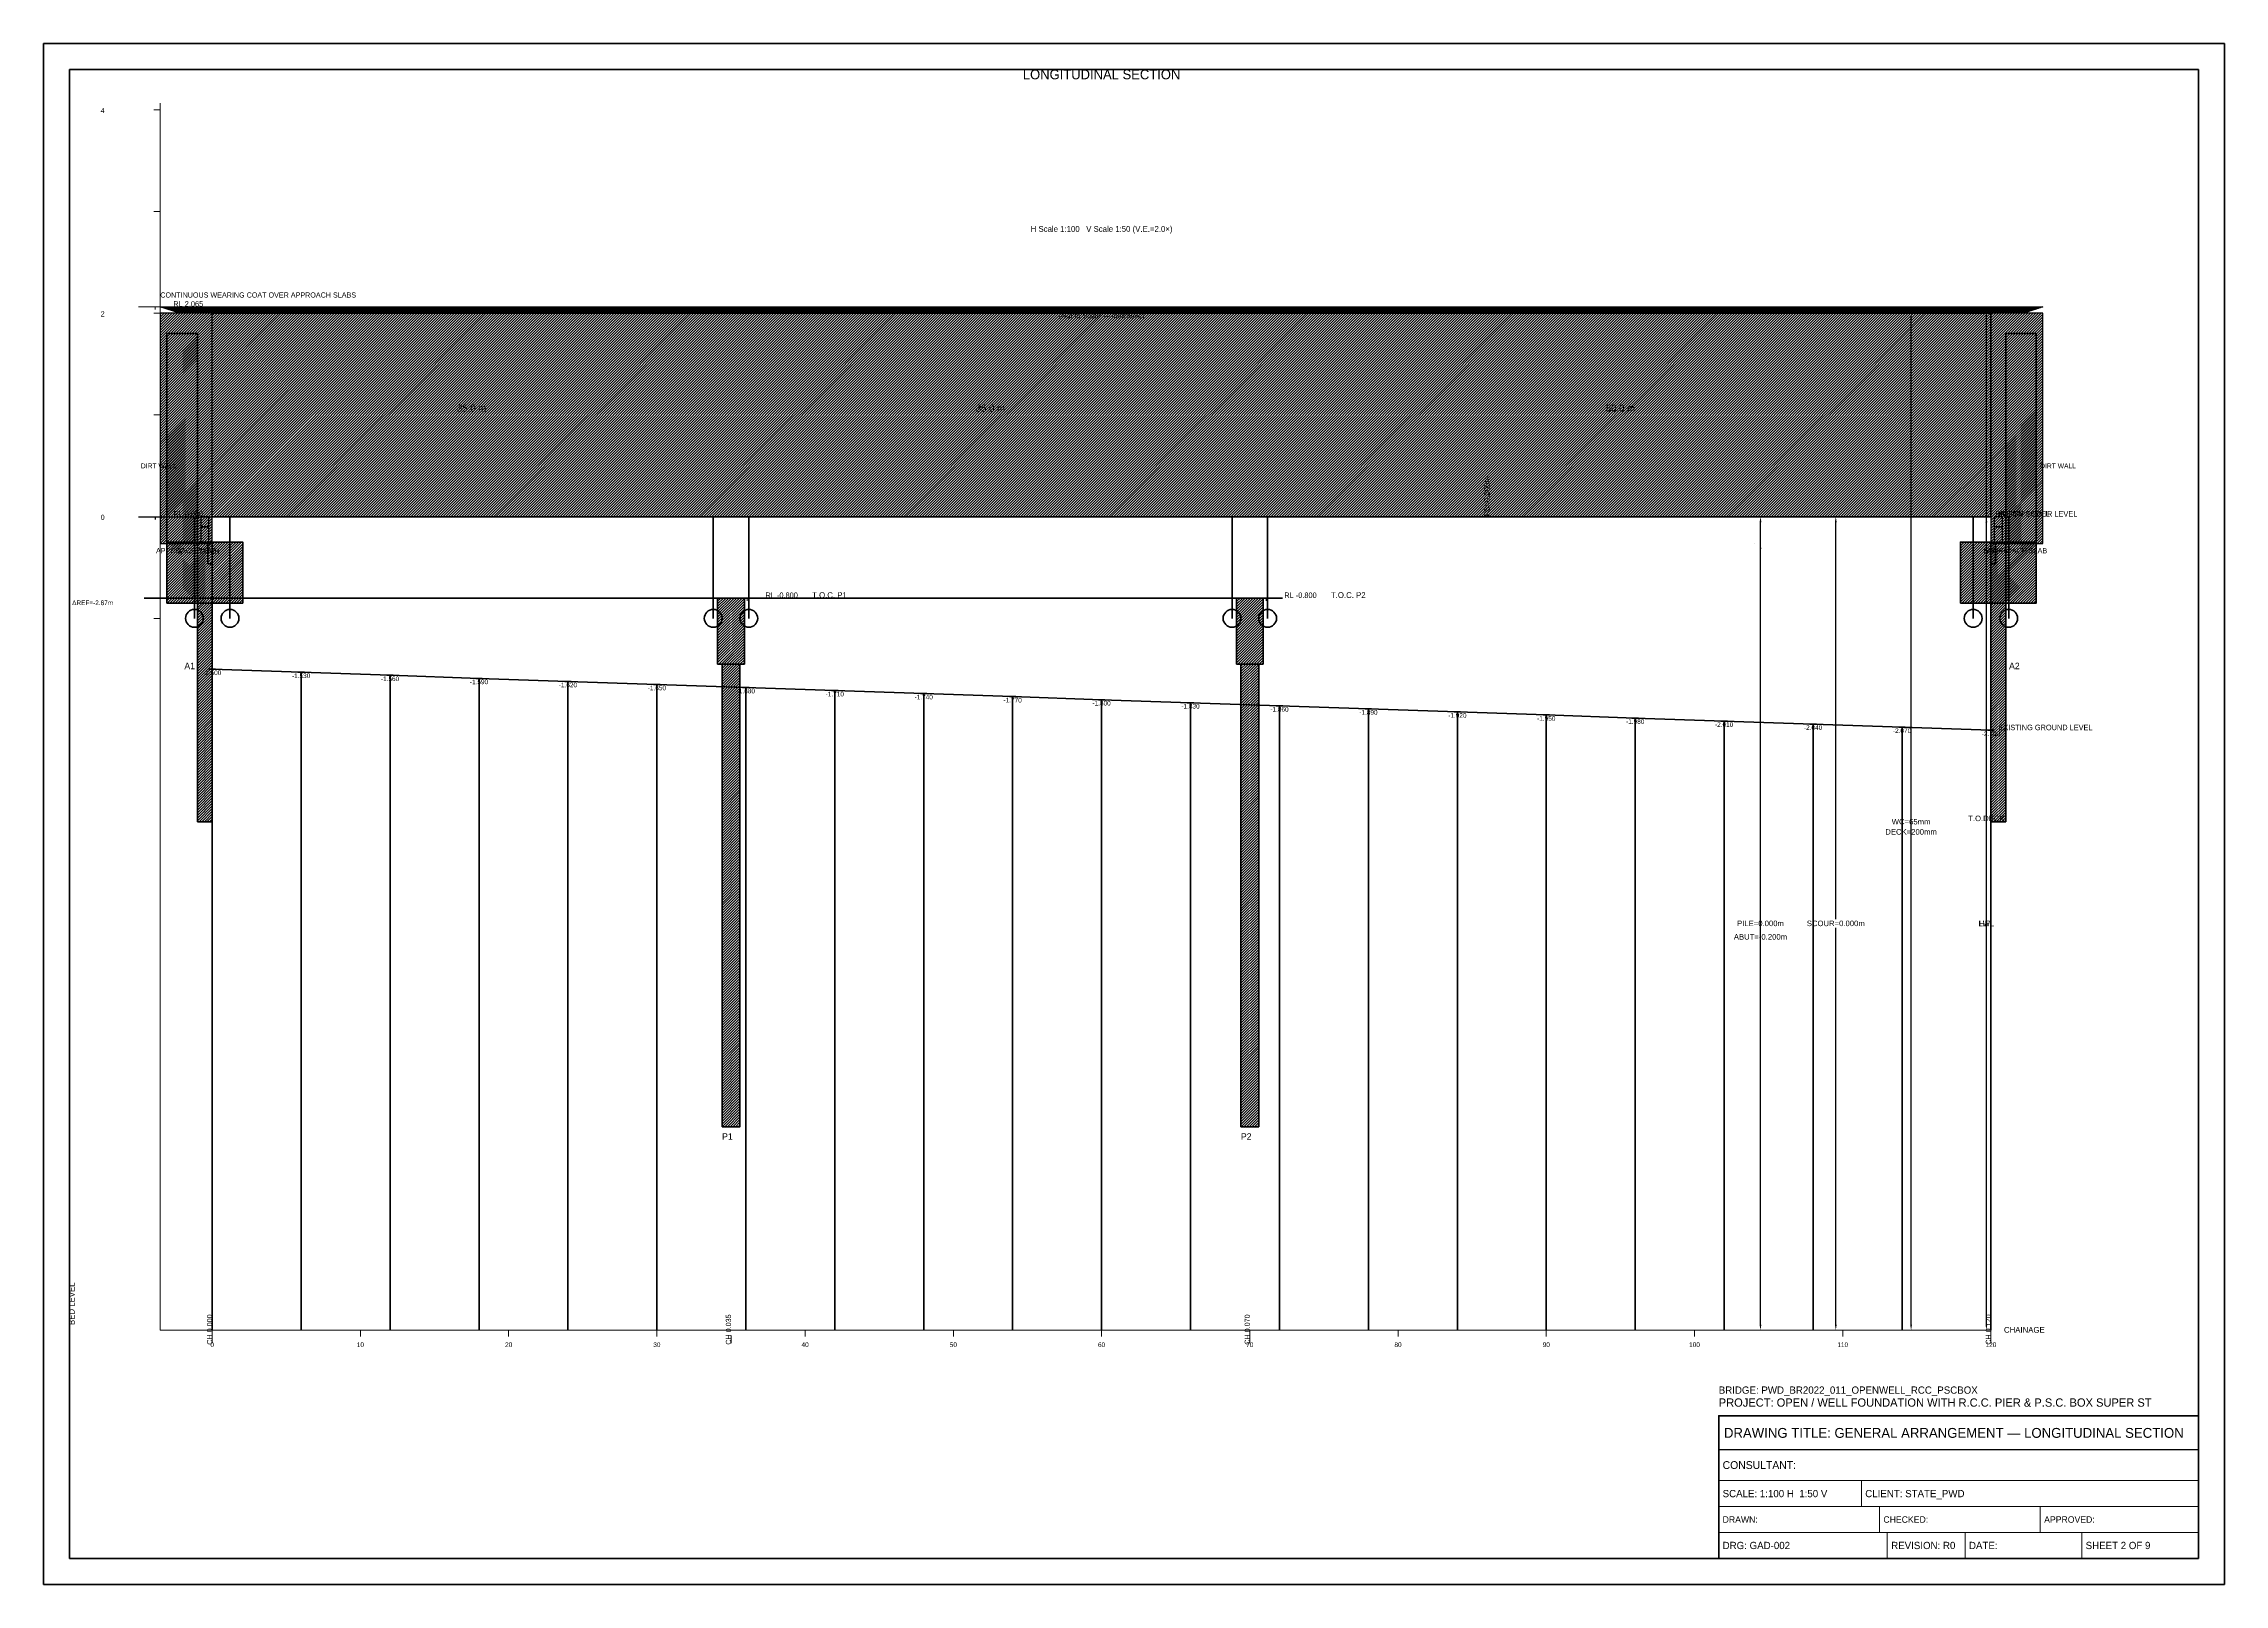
# Model space of a CAD drawing. Header units: metres. Extents: x 0 to 841, y 0 to 594.
import ezdxf
from ezdxf.enums import TextEntityAlignment as Align

# ---------------------------------------------------------------- set-up
doc = ezdxf.new("R2010")
doc.units = ezdxf.units.M
doc.linetypes.add('DASHED', pattern=[0.5, 0.375, -0.125])
doc.linetypes.add('DASHED2', pattern=[0.25, 0.1875, -0.0625])
for name, color, linetype, lineweight in [('ABUT-PROF', 4, 'Continuous', 50), ('BORDER-INNER', 7, 'Continuous', 35), ('BORDER-OUTER', 7, 'Continuous', 70), ('CIVIL-CHAINAGE', 7, 'Continuous', 18), ('CIVIL-GROUND', 3, 'Continuous', 35), ('CIVIL-HFL', 5, 'DASHED', 25), ('CIVIL-LWL', 4, 'DASHED', 18), ('CIVIL-ROAD', 7, 'Continuous', 25), ('CIVIL-SCOUR', 1, 'DASHED2', 18), ('DIM-CHAINAGE', 3, 'Continuous', 18), ('DIM-LEVEL', 3, 'Continuous', 18), ('DIM-LINEAR', 3, 'Continuous', 18), ('FOUND-PILE', 4, 'Continuous', 35), ('STRUC-HATCHING', 8, 'Continuous', 18), ('STRUC-SECTION', 2, 'Continuous', 35), ('SUB-ABUT', 3, 'Continuous', 35), ('SUB-BEARING', 5, 'Continuous', 25), ('SUB-DIRT-WALL', 3, 'Continuous', 35), ('SUB-PIER', 2, 'Continuous', 35), ('SUPER-DECK', 2, 'Continuous', 50), ('SUPER-WEARING', 8, 'Continuous', 25), ('TEXT-GENERAL', 7, 'Continuous', 18), ('TEXT-HEADER', 7, 'Continuous', 25), ('TEXT-LEVEL', 5, 'Continuous', 18), ('TEXT-SPEC', 7, 'Continuous', 13), ('TEXT-TITLE', 7, 'Continuous', 25), ('TITLEBLK-BOX', 7, 'Continuous', 50), ('TITLEBLK-TEXT', 7, 'Continuous', 18)]:
    doc.layers.add(name, color=color, linetype=linetype, lineweight=lineweight)
doc.styles.add('BRIDGE_STD', font='Arial.ttf')
doc.dimstyles.new('pmb100', dxfattribs={"dimtxt": 2.5, "dimasz": 0.9375, "dimexe": 2.5, "dimexo": 2.5, "dimtad": 0, "dimtih": 1, "dimdec": 0, "dimtxsty": 'BRIDGE_STD', "dimcen": 2.5, "dimazin": 3, "dimtfac": 1, "dimtmove": 0, "dimatfit": 3})

msp = doc.modelspace()

# ---------------------------------------------------------------- hatches: boundary and pattern name
at = {"layer": 'STRUC-HATCHING'}
h = msp.add_hatch(dxfattribs=at)
h.set_pattern_fill('ANSI31', scale=0.2286614)
h.paths.add_polyline_path([(45, 401.25), (65.01, 401.25), (65.01, 490.04), (45, 490.04)])
h = msp.add_hatch(dxfattribs=at)
h.set_pattern_fill('ANSI31', scale=0.2286614)
h.paths.add_polyline_path([(65.01, 411.63), (750.99, 411.63), (750.99, 490.04), (65.01, 490.04)])
h = msp.add_hatch(dxfattribs=at)
h.set_pattern_fill('ANSI31', scale=0.2286614)
h.paths.add_polyline_path([(750.99, 401.25), (771, 401.25), (771, 490.04), (750.99, 490.04)])
h = msp.add_hatch(dxfattribs=at)
h.set_pattern_fill('ANSI31', scale=0.2286614)
h.paths.add_polyline_path([(47.53, 378.31), (59.29, 378.31), (59.29, 482.2), (47.53, 482.2)])
h = msp.add_hatch(dxfattribs=at)
h.set_pattern_fill('ANSI31', scale=0.2286614)
h.paths.add_polyline_path([(756.71, 378.31), (768.47, 378.31), (768.47, 482.2), (756.71, 482.2)])
h = msp.add_hatch(dxfattribs=at)
h.set_pattern_fill('ANSI31', scale=0.2286614)
h.paths.add_polyline_path([(47.53, 378.31), (76.77, 378.31), (76.77, 401.83), (47.53, 401.83)])
h = msp.add_hatch(dxfattribs=at)
h.set_pattern_fill('ANSI31', scale=0.2286614)
h.paths.add_polyline_path([(59.29, 294.02), (65.01, 294.02), (65.01, 401.83), (59.29, 401.83)])
h = msp.add_hatch(dxfattribs=at)
h.set_pattern_fill('ANSI31', scale=0.2286614)
h.paths.add_polyline_path([(739.23, 378.31), (768.47, 378.31), (768.47, 401.83), (739.23, 401.83)])
h = msp.add_hatch(dxfattribs=at)
h.set_pattern_fill('ANSI31', scale=0.2286614)
h.paths.add_polyline_path([(750.99, 294.02), (756.71, 294.02), (756.71, 401.83), (750.99, 401.83)])
h = msp.add_hatch(dxfattribs=at)
h.set_pattern_fill('ANSI31', scale=0.2286614)
h.paths.add_polyline_path([(259.94, 354.79), (270.23, 354.79), (270.23, 380.27), (259.94, 380.27)])
h = msp.add_hatch(dxfattribs=at)
h.set_pattern_fill('ANSI31', scale=0.2286614)
h.paths.add_polyline_path([(460.02, 354.79), (470.31, 354.79), (470.31, 380.27), (460.02, 380.27)])
h = msp.add_hatch(dxfattribs=at)
h.set_pattern_fill('ANSI31', scale=0.2286614)
h.paths.add_polyline_path([(261.66, 176.41), (268.52, 176.41), (268.52, 354.79), (261.66, 354.79)])
h = msp.add_hatch(dxfattribs=at)
h.set_pattern_fill('ANSI31', scale=0.2286614)
h.paths.add_polyline_path([(461.74, 176.41), (468.6, 176.41), (468.6, 354.79), (461.74, 354.79)])
at = {"layer": 'SUPER-WEARING'}
h = msp.add_hatch(dxfattribs=at)
h.set_pattern_fill('SOLID')
h.paths.add_polyline_path([(45, 492.59), (771, 492.59), (763.57, 490.04), (52.43, 490.04)])

# ---------------------------------------------------------------- linework, layer by layer
at = {"layer": 'ABUT-PROF', "lineweight": 35}
for points in [[(63.29, 393.4), (65.01, 393.4), (65.01, 401.25), (63.29, 401.25), (63.29, 393.4)], [(750.99, 393.4), (752.71, 393.4), (752.71, 401.25), (750.99, 401.25), (750.99, 393.4)]]:
    msp.add_lwpolyline(points, dxfattribs=at)
at = {"layer": 'BORDER-INNER'}
msp.add_lwpolyline([(10, 10), (831, 10), (831, 584), (10, 584), (10, 10)], dxfattribs=at)
at = {"layer": 'BORDER-OUTER'}
msp.add_lwpolyline([(0, 0), (841, 0), (841, 594), (0, 594), (0, 0)], dxfattribs=at)
at = {"layer": 'CIVIL-CHAINAGE'}
for p, q in [((45, 98), (750.99, 98)), ((65.01, 98), (65.01, 95.5)), ((65.01, 96), (65.01, 93)), ((122.17, 98), (122.17, 95.5)), ((179.34, 98), (179.34, 95.5)), ((236.5, 98), (236.5, 95.5)), ((265.09, 96), (265.09, 93)), ((293.67, 98), (293.67, 95.5)), ((350.83, 98), (350.83, 95.5)), ((408, 98), (408, 95.5)), ((465.17, 98), (465.17, 95.5)), ((465.17, 96), (465.17, 93)), ((522.33, 98), (522.33, 95.5)), ((579.5, 98), (579.5, 95.5)), ((636.66, 98), (636.66, 95.5)), ((693.83, 98), (693.83, 95.5)), ((750.99, 98), (750.99, 95.5)), ((750.99, 96), (750.99, 93))]:
    msp.add_line(p, q, dxfattribs=at)
at = {"layer": 'CIVIL-GROUND', "color": 3}
for p, q in [((63.76, 352.83), (66.26, 352.83)), ((98.06, 351.65), (100.56, 351.65)), ((132.36, 350.48), (134.86, 350.48)), ((166.66, 349.3), (169.16, 349.3)), ((200.95, 348.12), (203.45, 348.12)), ((235.25, 346.95), (237.75, 346.95)), ((269.55, 345.77), (272.05, 345.77)), ((303.85, 344.6), (306.35, 344.6)), ((338.15, 343.42), (340.65, 343.42)), ((372.45, 342.24), (374.95, 342.24)), ((406.75, 341.07), (409.25, 341.07)), ((441.05, 339.89), (443.55, 339.89)), ((475.35, 338.71), (477.85, 338.71)), ((509.65, 337.54), (512.15, 337.54)), ((543.95, 336.36), (546.45, 336.36)), ((578.25, 335.19), (580.75, 335.19)), ((612.55, 334.01), (615.05, 334.01)), ((646.84, 332.83), (649.34, 332.83)), ((681.14, 331.66), (683.64, 331.66)), ((715.44, 330.48), (717.94, 330.48)), ((749.74, 329.31), (752.24, 329.31))]:
    msp.add_line(p, q, dxfattribs=at)
at = {"layer": 'CIVIL-GROUND', "color": 8, "linetype": 'DASHED2'}
for p, q in [((65.01, 352.83), (65.01, 98)), ((99.31, 351.65), (99.31, 98)), ((133.61, 350.48), (133.61, 98)), ((167.91, 349.3), (167.91, 98)), ((202.2, 348.12), (202.2, 98)), ((236.5, 346.95), (236.5, 98)), ((270.8, 345.77), (270.8, 98)), ((305.1, 344.6), (305.1, 98)), ((339.4, 343.42), (339.4, 98)), ((373.7, 342.24), (373.7, 98)), ((408, 341.07), (408, 98)), ((442.3, 339.89), (442.3, 98)), ((476.6, 338.71), (476.6, 98)), ((510.9, 337.54), (510.9, 98)), ((545.2, 336.36), (545.2, 98)), ((579.5, 335.19), (579.5, 98)), ((613.8, 334.01), (613.8, 98)), ((648.09, 332.83), (648.09, 98)), ((682.39, 331.66), (682.39, 98)), ((716.69, 330.48), (716.69, 98)), ((750.99, 329.31), (750.99, 98))]:
    msp.add_line(p, q, dxfattribs=at)
at = {"layer": 'CIVIL-GROUND', "color": 3}
msp.add_lwpolyline([(65.01, 352.83), (99.31, 351.65), (133.61, 350.48), (167.91, 349.3), (202.2, 348.12), (236.5, 346.95), (270.8, 345.77), (305.1, 344.6), (339.4, 343.42), (373.7, 342.24), (408, 341.07), (442.3, 339.89), (476.6, 338.71), (510.9, 337.54), (545.2, 336.36), (579.5, 335.19), (613.8, 334.01), (648.09, 332.83), (682.39, 331.66), (716.69, 330.48), (750.99, 329.31)], dxfattribs=at)
at = {"layer": 'CIVIL-HFL'}
for p, q in [((36.62, 411.63), (49.38, 411.63)), ((43, 411.63), (43, 410.57))]:
    msp.add_line(p, q, dxfattribs=at)
at = {"layer": 'CIVIL-HFL', "color": 5}
msp.add_line((45, 411.63), (750.99, 411.63), dxfattribs=at)
at = {"layer": 'CIVIL-LWL'}
for p, q in [((36.62, 411.63), (49.38, 411.63)), ((43, 411.63), (43, 410.57))]:
    msp.add_line(p, q, dxfattribs=at)
at = {"layer": 'CIVIL-LWL', "color": 4}
msp.add_line((45, 411.63), (750.99, 411.63), dxfattribs=at)
at = {"layer": 'CIVIL-ROAD', "lineweight": 25}
for points in [[(45, 401.25), (65.01, 401.25), (65.01, 490.04), (45, 490.04), (45, 401.25)], [(750.99, 401.25), (771, 401.25), (771, 490.04), (750.99, 490.04), (750.99, 401.25)]]:
    msp.add_lwpolyline(points, dxfattribs=at)
at = {"layer": 'CIVIL-SCOUR'}
for p, q in [((36.62, 411.63), (49.38, 411.63)), ((43, 411.63), (43, 410.57))]:
    msp.add_line(p, q, dxfattribs=at)
at = {"layer": 'CIVIL-SCOUR', "color": 1}
msp.add_line((45, 411.63), (750.99, 411.63), dxfattribs=at)
at = {"layer": 'DIM-LEVEL'}
for p, q in [((42.5, 568.45), (45, 568.45)), ((45, 98), (45, 571)), ((42.5, 529.25), (45, 529.25)), ((36.62, 492.59), (49.38, 492.59)), ((42.5, 490.04), (45, 490.04)), ((43, 492.59), (43, 491.53)), ((42.5, 450.84), (45, 450.84)), ((36.62, 411.63), (49.38, 411.63)), ((36.62, 411.63), (49.38, 411.63)), ((40, 411.63), (45, 411.63)), ((43, 411.63), (43, 410.57)), ((43, 411.63), (43, 410.57)), ((265, 380.27), (277.75, 380.27)), ((271.37, 380.27), (271.37, 379.21)), ((465.08, 380.27), (477.83, 380.27)), ((471.45, 380.27), (471.45, 379.21)), ((42.5, 372.43), (45, 372.43))]:
    msp.add_line(p, q, dxfattribs=at)
at = {"layer": 'DIM-LINEAR'}
for p, q in [((545.2, 411.63), (556.63, 411.63)), ((545.2, 411.63), (556.63, 411.63)), ((554.83, 411.63), (558.43, 411.63)), ((554.83, 411.63), (558.43, 411.63))]:
    msp.add_line(p, q, dxfattribs=at)
at = {"layer": 'FOUND-PILE', "lineweight": 35}
for p, q in [((58.15, 372.43), (58.15, 411.63)), ((71.87, 372.43), (71.87, 411.63)), ((258.23, 372.43), (258.23, 411.63)), ((271.95, 372.43), (271.95, 411.63)), ((458.31, 372.43), (458.31, 411.63)), ((472.03, 372.43), (472.03, 411.63)), ((744.13, 372.43), (744.13, 411.63)), ((757.85, 372.43), (757.85, 411.63))]:
    msp.add_line(p, q, dxfattribs=at)
at = {"layer": 'FOUND-PILE'}
for centre in [(58.15, 372.43), (71.87, 372.43), (258.23, 372.43), (271.95, 372.43), (458.31, 372.43), (472.03, 372.43), (744.13, 372.43), (757.85, 372.43)]:
    msp.add_circle(centre, 3.43, dxfattribs=at)
at = {"layer": 'STRUC-SECTION', "color": 8, "linetype": 'DASHED'}
for p in [(277.66, 380.27), (477.74, 380.27)]:
    msp.add_line(p, (38.75, 380.27), dxfattribs=at)
at = {"layer": 'SUB-ABUT', "lineweight": 30}
for points in [[(60.58, 401.83), (63.72, 401.83), (63.72, 407.71), (60.58, 407.71), (60.58, 401.83)], [(752.28, 401.83), (755.42, 401.83), (755.42, 407.71), (752.28, 407.71), (752.28, 401.83)]]:
    msp.add_lwpolyline(points, dxfattribs=at)
at = {"layer": 'SUB-ABUT', "lineweight": 40}
for points in [[(47.53, 378.31), (76.77, 378.31), (76.77, 401.83), (47.53, 401.83), (47.53, 378.31)], [(59.29, 294.02), (65.01, 294.02), (65.01, 401.83), (59.29, 401.83), (59.29, 294.02)], [(739.23, 378.31), (768.47, 378.31), (768.47, 401.83), (739.23, 401.83), (739.23, 378.31)], [(750.99, 294.02), (756.71, 294.02), (756.71, 401.83), (750.99, 401.83), (750.99, 294.02)]]:
    msp.add_lwpolyline(points, dxfattribs=at)
at = {"layer": 'SUB-BEARING', "lineweight": 30}
for points in [[(60.58, 407.71), (63.72, 407.71), (63.72, 411.63), (60.58, 411.63), (60.58, 407.71)], [(752.28, 407.71), (755.42, 407.71), (755.42, 411.63), (752.28, 411.63), (752.28, 407.71)]]:
    msp.add_lwpolyline(points, dxfattribs=at)
at = {"layer": 'SUB-DIRT-WALL', "lineweight": 40}
for points in [[(47.53, 378.31), (59.29, 378.31), (59.29, 482.2), (47.53, 482.2), (47.53, 378.31)], [(756.71, 378.31), (768.47, 378.31), (768.47, 482.2), (756.71, 482.2), (756.71, 378.31)]]:
    msp.add_lwpolyline(points, dxfattribs=at)
at = {"layer": 'SUB-PIER', "lineweight": 40}
for points in [[(259.94, 354.79), (270.23, 354.79), (270.23, 380.27), (259.94, 380.27), (259.94, 354.79)], [(460.02, 354.79), (470.31, 354.79), (470.31, 380.27), (460.02, 380.27), (460.02, 354.79)], [(261.66, 176.41), (268.52, 176.41), (268.52, 354.79), (261.66, 354.79), (261.66, 176.41)], [(461.74, 176.41), (468.6, 176.41), (468.6, 354.79), (461.74, 354.79), (461.74, 176.41)]]:
    msp.add_lwpolyline(points, dxfattribs=at)
at = {"layer": 'SUPER-DECK'}
for p, q in [((65.01, 490.04), (750.99, 490.04)), ((65.01, 411.63), (750.99, 411.63))]:
    msp.add_line(p, q, dxfattribs=at)
at = {"layer": 'SUPER-DECK', "lineweight": 25}
for p, q in [((65.01, 411.63), (65.01, 490.04)), ((750.99, 411.63), (750.99, 490.04))]:
    msp.add_line(p, q, dxfattribs=at)
at = {"layer": 'SUPER-WEARING', "lineweight": 25}
msp.add_lwpolyline([(45, 492.59), (771, 492.59), (763.57, 490.04), (52.43, 490.04), (45, 492.59)], dxfattribs=at)
at = {"layer": 'TITLEBLK-BOX', "lineweight": 50}
msp.add_lwpolyline([(646, 10), (831, 10), (831, 65), (646, 65), (646, 10)], dxfattribs=at)
at = {"layer": 'TITLEBLK-BOX', "lineweight": 30}
msp.add_lwpolyline([(646, 52), (831, 52), (831, 65), (646, 65), (646, 52)], dxfattribs=at)
at = {"layer": 'TITLEBLK-BOX', "lineweight": 18}
for points in [[(646, 40), (831, 40), (831, 52), (646, 52), (646, 40)], [(646, 30), (701, 30), (701, 40), (646, 40), (646, 30)], [(701, 30), (831, 30), (831, 40), (701, 40), (701, 30)], [(646, 20), (708, 20), (708, 30), (646, 30), (646, 20)], [(708, 20), (770, 20), (770, 30), (708, 30), (708, 20)], [(770, 20), (831, 20), (831, 30), (770, 30), (770, 20)], [(646, 10), (711, 10), (711, 20), (646, 20), (646, 10)], [(711, 10), (741, 10), (741, 20), (711, 20), (711, 10)], [(741, 10), (786, 10), (786, 20), (741, 20), (741, 10)], [(786, 10), (831, 10), (831, 20), (786, 20), (786, 10)]]:
    msp.add_lwpolyline(points, dxfattribs=at)

# ---------------------------------------------------------------- texts
at = {"layer": 'CIVIL-GROUND', "color": 3}
msp.add_text('EXISTING GROUND LEVEL', height=2.125, dxfattribs=at).set_placement((753.85, 329.31))
at = {"layer": 'CIVIL-HFL', "color": 5}
msp.add_text('HFL', height=2.125, dxfattribs=at).set_placement((752.71, 411.63))
at = {"layer": 'CIVIL-LWL', "color": 4}
msp.add_text('LWL', height=2.125, dxfattribs=at).set_placement((752.71, 411.63))
at = {"layer": 'CIVIL-SCOUR', "color": 1}
msp.add_text('DESIGN SCOUR LEVEL', height=2.125, dxfattribs=at).set_placement((752.71, 411.63))
at = {"layer": 'DIM-CHAINAGE'}
for s, p in [('CH 0.000', (65.01, 92.4)), ('CH 0.035', (265.09, 92.4)), ('CH 0.070', (465.17, 92.4)), ('CH 0.120', (750.99, 92.4))]:
    msp.add_text(s, height=2, rotation=90, dxfattribs=at).set_placement(p)
at = {"layer": 'DIM-LINEAR'}
msp.add_text('FB=0.000m', height=2.25, rotation=90, dxfattribs=at).set_placement((557.75, 411.63))
at = {"layer": 'TEXT-GENERAL'}
for s, p in [('35.0 m', (165.05, 452.11)), ('35.0 m', (365.13, 452.11)), ('50.0 m', (608.08, 452.11))]:
    msp.add_text(s, height=2.75, dxfattribs=at).set_placement(p, align=Align.CENTER)
for s, height, p in [('PILE TIP LEVEL', 2.125, (752.71, 411.63)), ('A1', 2.5, (54.29, 352.83)), ('A2', 2.5, (757.96, 352.83)), ('P1', 2.5, (261.66, 171.41)), ('P2', 2.5, (461.74, 171.41))]:
    msp.add_text(s, height=height, dxfattribs=at).set_placement(p)
at = {"layer": 'TEXT-HEADER'}
msp.add_text('LONGITUDINAL SECTION', height=3.75, dxfattribs=at).set_placement((408, 580.25), align=Align.CENTER)
for s, p in [('T.O.C. P1', (296.37, 380.27)), ('T.O.C. P2', (496.45, 380.27))]:
    msp.add_text(s, height=2.25, dxfattribs=at).set_placement(p)
at = {"layer": 'TEXT-LEVEL'}
for s, height, p in [('4', 2, (22, 567.2)), ('2', 2, (22, 488.79)), ('RL 2.065', 2.125, (50.01, 492.59)), ('0', 2, (22, 410.38)), ('RL 0.000', 2.125, (50.01, 411.63)), ('RL 0.000', 2.125, (50.01, 411.63)), ('RL 0.000', 2.125, (50.01, 411.63)), ('RL 0.000', 2.125, (50.01, 411.63)), ('RL 0.000', 2.125, (50.01, 411.63)), ('RL -0.800', 2.125, (278.39, 380.27)), ('RL -0.800', 2.125, (478.47, 380.27)), ('CHAINAGE', 2.25, (755.99, 97))]:
    msp.add_text(s, height=height, dxfattribs=at).set_placement(p)
at = {"layer": 'TEXT-LEVEL', "color": 8}
for s, p in [('-1.500', (65.01, 350.58)), ('-1.530', (99.31, 349.4)), ('-1.560', (133.61, 348.23)), ('-1.590', (167.91, 347.05)), ('-1.620', (202.2, 345.87)), ('-1.650', (236.5, 344.7)), ('-1.680', (270.8, 343.52)), ('-1.710', (305.1, 342.35)), ('-1.740', (339.4, 341.17)), ('-1.770', (373.7, 339.99)), ('-1.800', (408, 338.82)), ('-1.830', (442.3, 337.64)), ('-1.860', (476.6, 336.46)), ('-1.890', (510.9, 335.29)), ('-1.920', (545.2, 334.11)), ('-1.950', (579.5, 332.94)), ('-1.980', (613.8, 331.76)), ('-2.010', (648.09, 330.58)), ('-2.040', (682.39, 329.41)), ('-2.070', (716.69, 328.23)), ('-2.100', (750.99, 327.06))]:
    msp.add_text(s, height=1.8, dxfattribs=at).set_placement(p, align=Align.CENTER)
at = {"layer": 'TEXT-LEVEL'}
msp.add_text('BED LEVEL', height=2.25, rotation=90, dxfattribs=at).set_placement((12, 100))
for s, p in [('0', (65.01, 91.5)), ('10', (122.17, 91.5)), ('20', (179.34, 91.5)), ('30', (236.5, 91.5)), ('40', (293.67, 91.5)), ('50', (350.83, 91.5)), ('60', (408, 91.5)), ('70', (465.17, 91.5)), ('80', (522.33, 91.5)), ('90', (579.5, 91.5)), ('100', (636.66, 91.5)), ('110', (693.83, 91.5)), ('120', (750.99, 91.5))]:
    msp.add_text(s, height=1.8, dxfattribs=at).set_placement(p, align=Align.CENTER)
at = {"layer": 'TEXT-SPEC'}
for s, height, p in [('H Scale 1:100   V Scale 1:50 (V.E.=2.0×)', 2.25, (408, 521.44)), ('APPROACH SLAB', 2, (55, 397.5)), ('APPROACH SLAB', 2, (761, 397.5))]:
    msp.add_text(s, height=height, dxfattribs=at).set_placement(p, align=Align.CENTER)
at = {"layer": 'TEXT-SPEC', "color": 8}
for s, height, p in [('CONTINUOUS WEARING COAT OVER APPROACH SLABS', 2, (45, 496.09)), ('ΔREF=-2.87m', 1.8, (11, 377.52)), ('ΔREF=-2.87m', 1.8, (11, 377.52))]:
    msp.add_text(s, height=height, dxfattribs=at).set_placement(p)
msp.add_text('(Not to Scale — indicative)', height=2.025, dxfattribs=at).set_placement((408, 488.12), align=Align.CENTER)
at = {"layer": 'TEXT-SPEC'}
for p in [(37.53, 430.26), (769.97, 430.26)]:
    msp.add_text('DIRT WALL', height=1.875, dxfattribs=at).set_placement(p)
at = {"layer": 'TEXT-SPEC', "color": 4}
for p in [(64.15, 397.32), (751.85, 397.32)]:
    msp.add_text('DWTH', height=1.8, dxfattribs=at).set_placement(p, align=Align.CENTER)
at = {"layer": 'TEXT-TITLE'}
for s, height, p in [('PROJECT: OPEN / WELL FOUNDATION WITH R.C.C. PIER & P.S.C. BOX SUPER ST', 3.2, (646, 68.5)), ('DRAWING TITLE: GENERAL ARRANGEMENT — LONGITUDINAL SECTION', 3.8, (648, 56.5))]:
    msp.add_text(s, height=height, dxfattribs=at).set_placement(p)
at = {"layer": 'TITLEBLK-TEXT'}
for s, height, p in [('BRIDGE: PWD_BR2022_011_OPENWELL_RCC_PSCBOX', 2.8, (646, 73.5)), ('CONSULTANT: ', 3, (647.5, 44.5)), ('SCALE: 1:100 H  1:50 V', 2.8, (647.5, 33.6)), ('CLIENT: STATE_PWD', 2.8, (702.5, 33.6)), ('DRAWN: ', 2.5, (647.5, 23.75)), ('CHECKED: ', 2.5, (709.5, 23.75)), ('APPROVED: ', 2.5, (771.5, 23.75)), ('DRG: GAD-002', 2.8, (647.5, 13.6)), ('REVISION: R0', 2.8, (712.5, 13.6)), ('DATE: ', 2.8, (742.5, 13.6)), ('SHEET 2 OF 9', 2.8, (787.5, 13.6))]:
    msp.add_text(s, height=height, dxfattribs=at).set_placement(p)

# ---------------------------------------------------------------- dimensions: what is measured, and where the dimension line sits
at = {"layer": 'DIM-LINEAR'}
for base, p1, p2, text in [((720.18, 98), (720.18, 98), (720.18, 490.04), 'WC=65mm'), ((749.22, 98), (749.22, 98), (749.22, 492.59), 'T.O.DECK'), ((720.18, 98), (720.18, 98), (720.18, 482.2), 'DECK=200mm'), ((662.1, 98), (662.1, 98), (662.1, 411.63), 'PILE=0.000m'), ((691.14, 98), (691.14, 98), (691.14, 411.63), 'SCOUR=0.000m'), ((749.22, 98), (749.22, 98), (749.22, 411.63), 'LWL'), ((749.22, 98), (749.22, 98), (749.22, 411.63), 'HFL'), ((662.1, 98), (662.1, 98), (662.1, 401.25), 'ABUT=-0.200m')]:
    msp.add_linear_dim(base=base, p1=p1, p2=p2, angle=90, text=text, dimstyle='pmb100', override={"dimtxt": 2.125, "dimasz": 2.125, "dimgap": 0.85, "dimclrt": 3}, dxfattribs=at).render()

doc.saveas('drawing.dxf')
